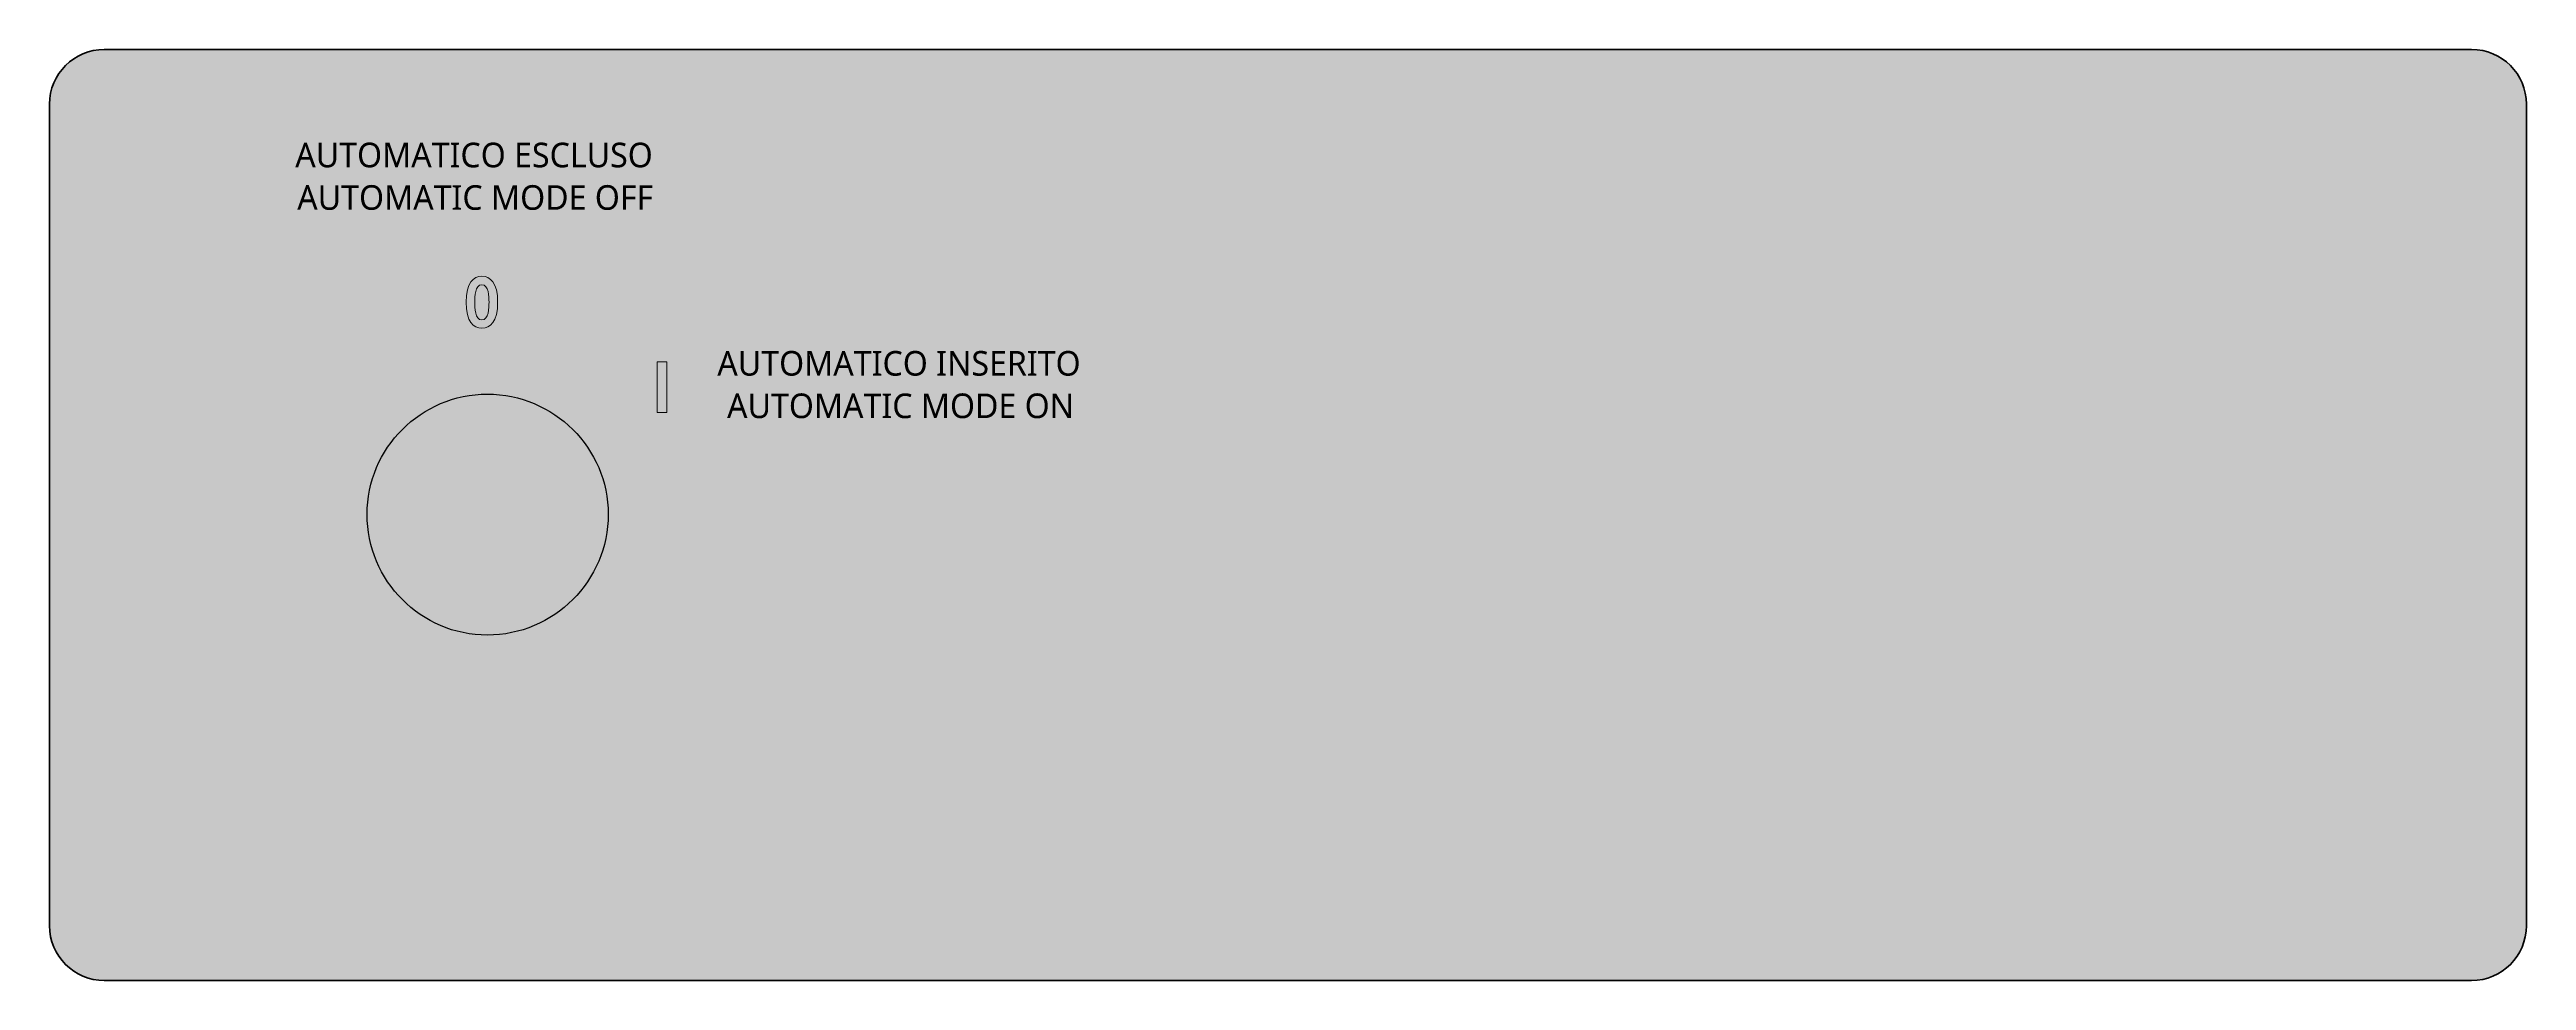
# Model space of a CAD drawing. Header units: millimetres. Extents: x -44 to 182, y -115 to -30.
import ezdxf

# ---------------------------------------------------------------- set-up
doc = ezdxf.new("R2010")
doc.units = ezdxf.units.MM
doc.header["$MEASUREMENT"] = 0
for name, color, linetype, lineweight in [('Sfondo', 7, 'Continuous', 0), ('Simboli', 7, 'Continuous', 0), ('Testi', 7, 'Continuous', 0)]:
    doc.layers.add(name, color=color, linetype=linetype, lineweight=lineweight)

# ---------------------------------------------------------------- blocks, each defined once
blk = doc.blocks.new('Block_0')
at = {"layer": 'Simboli', "true_color": 0xec672d, "transparency": 33554687}
h = blk.add_hatch(color=30, dxfattribs=at)
h.dxf.hatch_style = 2
edge = h.paths.add_edge_path()
edge.add_spline(control_points=[(-4.11, -54.63), (-3.46, -54.63), (-3.46, -53.52), (-3.46, -53), (-3.46, -52.53), (-3.46, -51.42), (-4.11, -51.42), (-4.75, -51.42), (-4.75, -52.53), (-4.75, -53), (-4.75, -53.52), (-4.75, -54.63), (-4.11, -54.63)], knot_values=[0, 0, 0, 0, 1, 1, 1, 2, 2, 2, 3, 3, 3, 4, 4, 4, 4], degree=3, periodic=0)
edge = h.paths.add_edge_path()
edge.add_spline(control_points=[(-4.11, -50.65), (-3.33, -50.65), (-2.67, -51.23), (-2.67, -53), (-2.67, -54.82), (-3.33, -55.39), (-4.11, -55.39), (-4.88, -55.39), (-5.54, -54.82), (-5.54, -53), (-5.54, -51.23), (-4.88, -50.65), (-4.11, -50.65)], knot_values=[0, 0, 0, 0, 1, 1, 1, 2, 2, 2, 3, 3, 3, 4, 4, 4, 4], degree=3, periodic=0)
at = {"layer": 'Simboli'}
for points in [[(-4.11, -50.65), (-3.33, -50.65), (-2.67, -51.23), (-2.67, -53), (-2.67, -54.82), (-3.33, -55.39), (-4.11, -55.39), (-4.88, -55.39), (-5.54, -54.82), (-5.54, -53), (-5.54, -51.23), (-4.88, -50.65), (-4.11, -50.65)], [(-4.11, -54.63), (-3.46, -54.63), (-3.46, -53.52), (-3.46, -53), (-3.46, -52.53), (-3.46, -51.42), (-4.11, -51.42), (-4.75, -51.42), (-4.75, -52.53), (-4.75, -53), (-4.75, -53.52), (-4.75, -54.63), (-4.11, -54.63)]]:
    blk.add_open_spline(points, degree=3, knots=[0, 0, 0, 0, 1, 1, 1, 2, 2, 2, 3, 3, 3, 4, 4, 4, 4], dxfattribs=at)
blk = doc.blocks.new('Block_1')
at = {"layer": 'Simboli', "true_color": 0xec672d, "transparency": 33554687}
h = blk.add_hatch(color=30, dxfattribs=at)
h.dxf.hatch_style = 2
edge = h.paths.add_edge_path()
edge.add_spline(control_points=[(11.89, -58.45), (11.89, -58.45), (12.77, -58.45), (12.77, -58.45), (12.77, -58.45), (12.77, -63.09), (12.77, -63.09), (12.77, -63.09), (11.89, -63.09), (11.89, -63.09), (11.89, -63.09), (11.89, -58.45), (11.89, -58.45)], knot_values=[0, 0, 0, 0, 1, 1, 1, 2, 2, 2, 3, 3, 3, 4, 4, 4, 4], degree=3, periodic=0)
at = {"layer": 'Simboli'}
blk.add_open_spline([(11.89, -58.45), (11.89, -58.45), (12.77, -58.45), (12.77, -58.45), (12.77, -58.45), (12.77, -63.09), (12.77, -63.09), (12.77, -63.09), (11.89, -63.09), (11.89, -63.09), (11.89, -63.09), (11.89, -58.45), (11.89, -58.45)], degree=3, knots=[0, 0, 0, 0, 1, 1, 1, 2, 2, 2, 3, 3, 3, 4, 4, 4, 4], dxfattribs=at)

msp = doc.modelspace()

# ---------------------------------------------------------------- hatches: boundary and pattern name
at = {"layer": 'Sfondo', "true_color": 0x1d252c, "transparency": 33554687}
h = msp.add_hatch(color=250, dxfattribs=at)
h.dxf.hatch_style = 2
edge = h.paths.add_edge_path()
edge.add_spline(control_points=[(177.44, -114.94), (177.44, -114.94), (-38.56, -114.94), (-38.56, -114.94), (-41.32, -114.94), (-43.56, -112.7), (-43.56, -109.94), (-43.56, -109.94), (-43.56, -34.94), (-43.56, -34.94), (-43.56, -32.18), (-41.32, -29.94), (-38.56, -29.94), (-38.56, -29.94), (177.44, -29.94), (177.44, -29.94), (180.2, -29.94), (182.44, -32.18), (182.44, -34.94), (182.44, -34.94), (182.44, -109.94), (182.44, -109.94), (182.44, -112.7), (180.2, -114.94), (177.44, -114.94)], knot_values=[0, 0, 0, 0, 1, 1, 1, 2, 2, 2, 3, 3, 3, 4, 4, 4, 5, 5, 5, 6, 6, 6, 7, 7, 7, 8, 8, 8, 8], degree=3, periodic=0)

# ---------------------------------------------------------------- linework, layer by layer
at = {"layer": 'Sfondo'}
msp.add_open_spline([(177.44, -114.94), (177.44, -114.94), (-38.56, -114.94), (-38.56, -114.94), (-41.32, -114.94), (-43.56, -112.7), (-43.56, -109.94), (-43.56, -109.94), (-43.56, -34.94), (-43.56, -34.94), (-43.56, -32.18), (-41.32, -29.94), (-38.56, -29.94), (-38.56, -29.94), (177.44, -29.94), (177.44, -29.94), (180.2, -29.94), (182.44, -32.18), (182.44, -34.94), (182.44, -34.94), (182.44, -109.94), (182.44, -109.94), (182.44, -112.7), (180.2, -114.94), (177.44, -114.94)], degree=3, knots=[0, 0, 0, 0, 1, 1, 1, 2, 2, 2, 3, 3, 3, 4, 4, 4, 5, 5, 5, 6, 6, 6, 7, 7, 7, 8, 8, 8, 8], dxfattribs=at)
at = {"layer": 'Simboli', "color": 30, "lineweight": 70, "true_color": 0xec672d}
msp.add_open_spline([(177.44, -114.94), (177.44, -114.94), (-38.56, -114.94), (-38.56, -114.94), (-41.32, -114.94), (-43.56, -112.7), (-43.56, -109.94), (-43.56, -109.94), (-43.56, -34.94), (-43.56, -34.94), (-43.56, -32.18), (-41.32, -29.94), (-38.56, -29.94), (-38.56, -29.94), (177.44, -29.94), (177.44, -29.94), (180.2, -29.94), (182.44, -32.18), (182.44, -34.94), (182.44, -34.94), (182.44, -109.94), (182.44, -109.94), (182.44, -112.7), (180.2, -114.94), (177.44, -114.94)], degree=3, knots=[0, 0, 0, 0, 1, 1, 1, 2, 2, 2, 3, 3, 3, 4, 4, 4, 5, 5, 5, 6, 6, 6, 7, 7, 7, 8, 8, 8, 8], dxfattribs=at)
at = {"layer": 'Simboli', "color": 30, "lineweight": 30, "true_color": 0xec672d}
msp.add_open_spline([(7.42, -72.38), (7.42, -66.32), (2.45, -61.41), (-3.61, -61.41), (-9.67, -61.41), (-14.58, -66.32), (-14.58, -72.38), (-14.58, -78.44), (-9.67, -83.41), (-3.61, -83.41), (2.45, -83.41), (7.42, -78.44), (7.42, -72.38)], degree=3, knots=[0, 0, 0, 0, 1, 1, 1, 2, 2, 2, 3, 3, 3, 4, 4, 4, 4], dxfattribs=at)

# ---------------------------------------------------------------- block references
at = {"layer": 'Simboli'}
for name in ['Block_0', 'Block_1']:
    msp.add_blockref(name, (0, 0), dxfattribs=at)

# ---------------------------------------------------------------- texts
at = {"layer": 'Testi', "char_height": 0.2, "attachment_point": 7}
for s, insert in [('\\C9;\\c13158600;\\FRoboto Regular|b0|i0|c1;\\H2.247900;\\W1.000000;AUTOMATICO ESCLUSO', (-21.14, -40.73)), ('\\C9;\\c13158600;\\FRoboto Regular|b0|i0|c1;\\H2.247900;\\W1.000000;AUTOMATIC MODE OFF', (-20.96, -44.61)), ('\\C9;\\c13158600;\\FRoboto Regular|b0|i0|c1;\\H2.247900;\\W1.000000;AUTOMATICO INSERITO', (17.37, -59.75)), ('\\C9;\\c13158600;\\FRoboto Regular|b0|i0|c1;\\H2.247900;\\W1.000000;AUTOMATIC MODE ON', (18.26, -63.63))]:
    msp.add_mtext(s, dxfattribs=dict(at, insert=insert))

doc.saveas('drawing.dxf')
